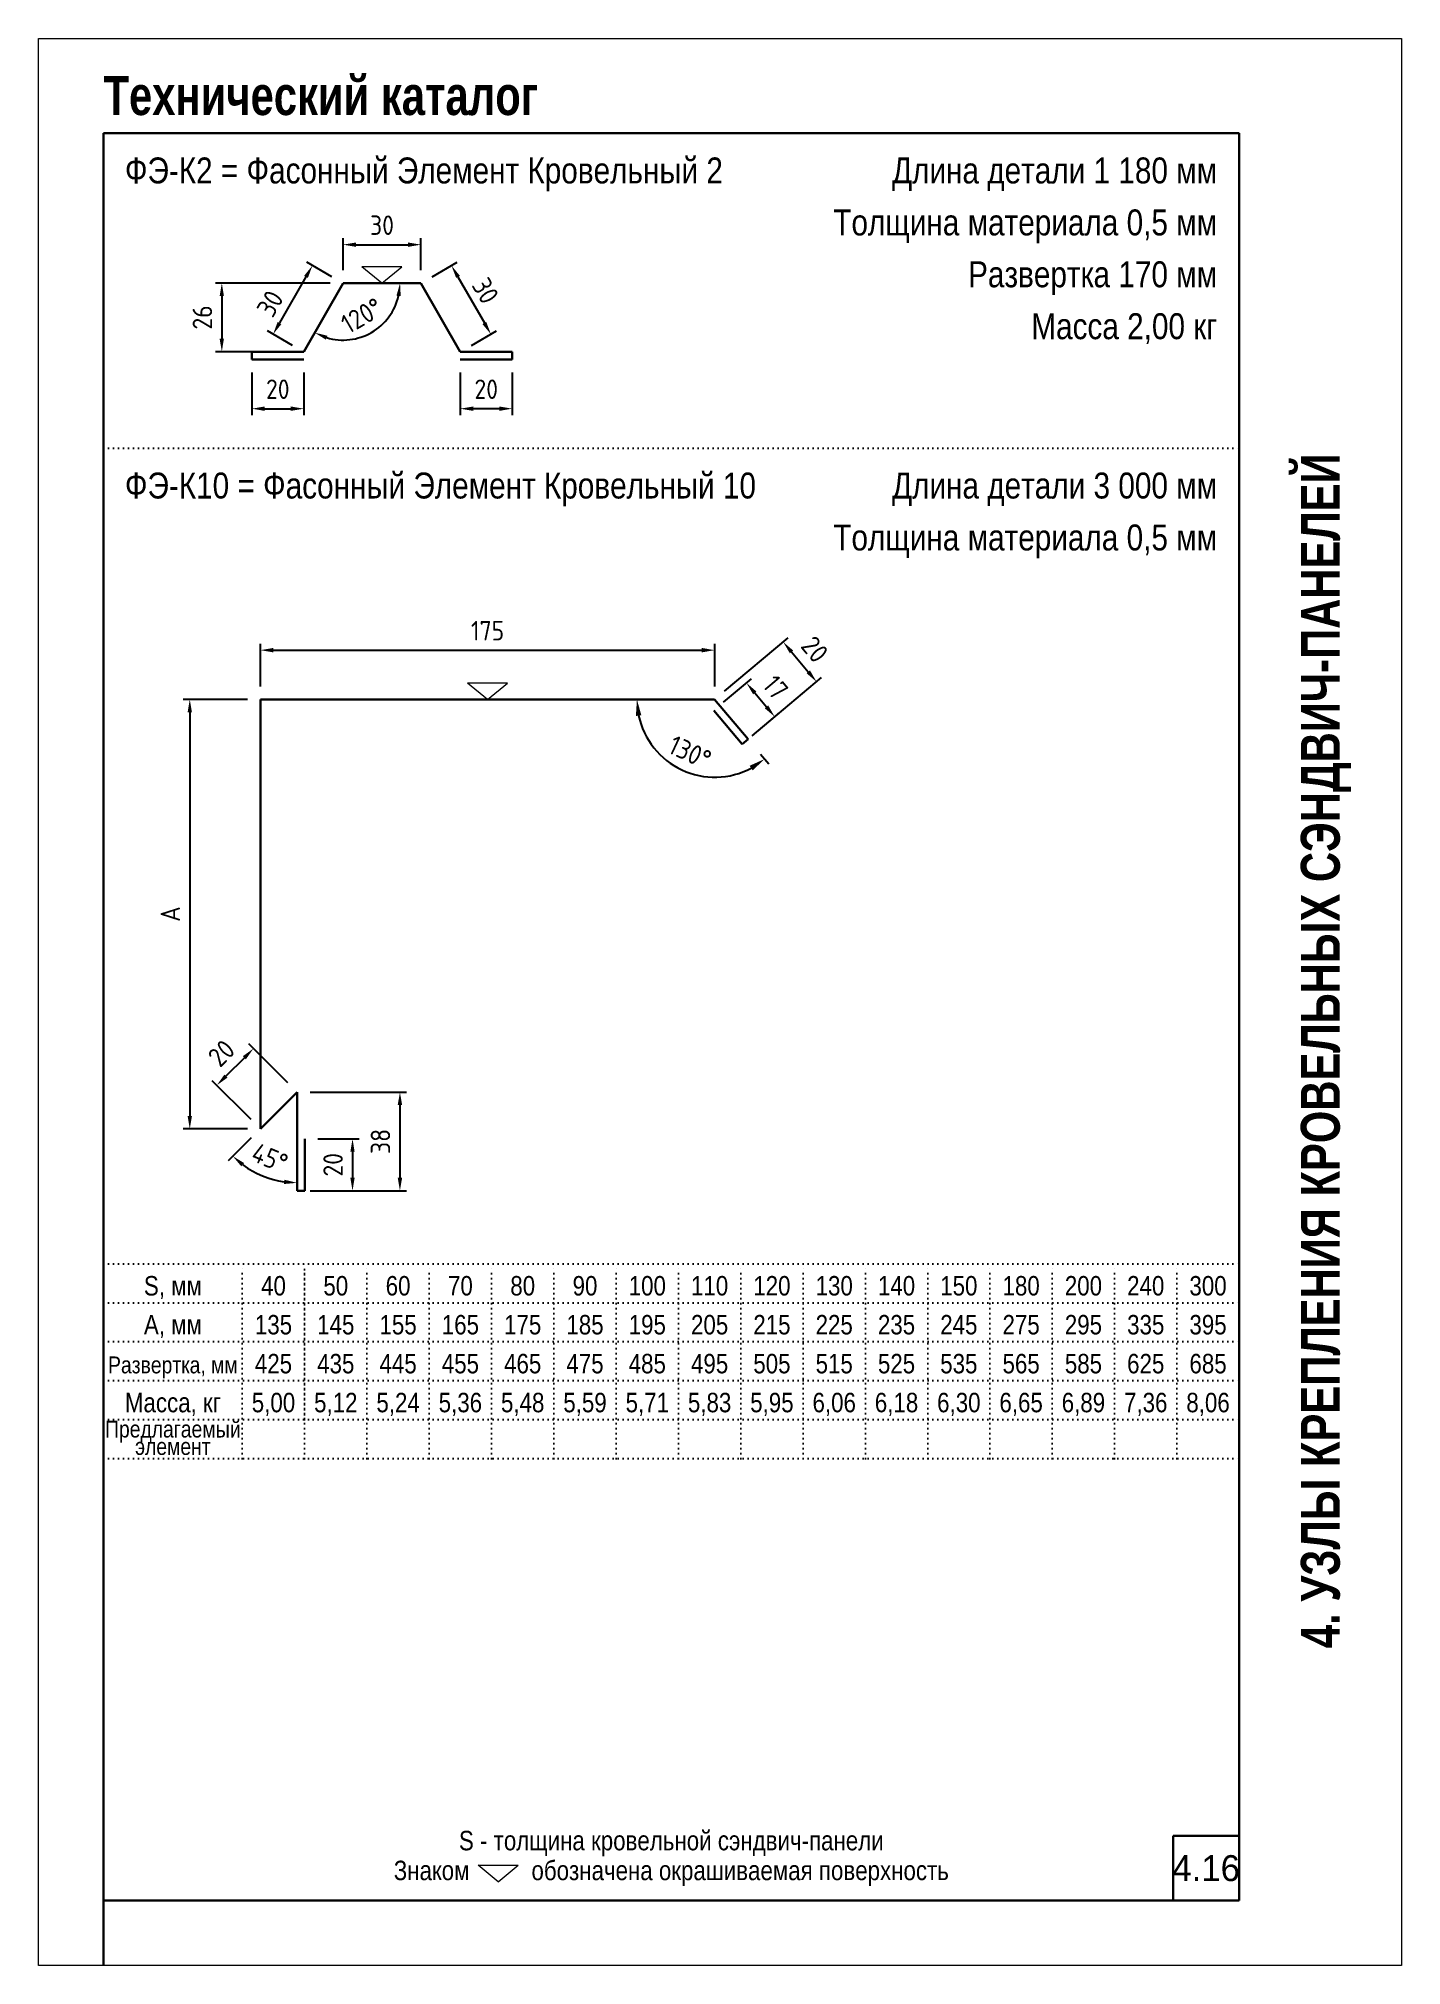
# Model space of a CAD drawing. Extents: x 5821 to 16321, y -13531 to 5774.
# Drawn here: x 11071 to 12121, y -11304 to -9819 of the extents above; entities that cross this region are included whole.
import ezdxf
from ezdxf.enums import TextEntityAlignment as Align

# ---------------------------------------------------------------- set-up
doc = ezdxf.new("R2010")
doc.units = 0
doc.header["$LTSCALE"] = 3
doc.linetypes.add('DOT2', pattern=[0.125, 0, -0.125])
doc.layers.get('0').update_dxf_attribs({"linetype": 'CONTINUOUS', "lineweight": 30})
doc.layers.get('DEFPOINTS').update_dxf_attribs({"linetype": 'CONTINUOUS'})
for name, color, linetype, lineweight in [('new_fill', 8, 'CONTINUOUS', 13), ('RAZMER', 7, 'CONTINUOUS', 9), ('Нащельники', 1, 'CONTINUOUS', 30)]:
    doc.layers.add(name, color=color, linetype=linetype, lineweight=lineweight)
doc.layers.add('Punktir', color=7, linetype='CONTINUOUS')
doc.styles.add('LOGO', font='HATTEN.TTF')
doc.styles.add('ROMANS', font='romans.shx', dxfattribs={"width": 0.85})
doc.styles.add('style1', font='ARIALN.TTF')
doc.styles.add('style2', font='impact.TTF')
doc.dimstyles.new('2.5', dxfattribs={"dimscale": 5, "dimtxt": 3, "dimasz": 2, "dimexe": 1, "dimexo": 2, "dimgap": 0, "dimtad": 0, "dimdec": 0, "dimlfac": 0.5, "dimzin": 9, "dimdsep": 46, "dimtxsty": 'ROMANS', "dimcen": -3, "dimdle": 1, "dimclrd": 256, "dimclre": 256, "dimclrt": 256, "dimadec": 0, "dimazin": 0, "dimtfac": 1, "dimtdec": 0, "dimtofl": 0, "dimtmove": 2, "dimatfit": 3, "dimfxl": 0, "dimtvp": 1, "dimtolj": 1, "dimtzin": 9, "dimarcsym": 0})
doc.dimstyles.new('5', dxfattribs={"dimscale": 5, "dimtxt": 3, "dimasz": 2.5, "dimexe": 1, "dimexo": 3, "dimgap": 0, "dimtad": 0, "dimdec": 0, "dimzin": 9, "dimdsep": 46, "dimtxsty": 'ROMANS', "dimblk2": 'OBLIQUE', "dimcen": -3, "dimdle": 1.5, "dimclrd": 256, "dimclre": 256, "dimclrt": 256, "dimadec": 0, "dimazin": 0, "dimtfac": 1, "dimtdec": 0, "dimtofl": 0, "dimtmove": 2, "dimatfit": 3, "dimfxl": 0, "dimtvp": 1, "dimtolj": 1, "dimtzin": 9, "dimarcsym": 0})

msp = doc.modelspace()

# ---------------------------------------------------------------- texts
at = {"style": 'style1'}
for s, p in [('ФЭ-К2 = Фасонный Элемент Кровельный 2', (11137.63, -9930.41)), ('ФЭ-К10 = Фасонный Элемент Кровельный 10', (11137.63, -10173.22))]:
    msp.add_text(s, height=20, dxfattribs=at).set_placement(p)
for s, p in [('Длина детали 1 180 мм', (11979.09, -9930.41)), ('Толщина материала 0,5 мм', (11979.09, -9970.45)), ('Развертка 170 мм', (11979.09, -10010.43)), ('Масса 2,00 кг', (11979.09, -10050.43)), ('Длина детали 3 000 мм', (11979.09, -10173.22)), ('Длина детали 3 000 мм', (11979.09, -10173.22)), ('Толщина материала 0,5 мм', (11979.09, -10213.26)), ('Толщина материала 0,5 мм', (11979.09, -10213.26))]:
    msp.add_text(s, height=20, dxfattribs=at).set_placement(p, align=Align.RIGHT)
for s, height, p in [('S, мм', 15, (11174.59, -10787.43)), ('40', 15, (11252.09, -10787.43)), ('50', 15, (11300.09, -10787.43)), ('60', 15, (11348.09, -10787.43)), ('70', 15, (11396.09, -10787.43)), ('80', 15, (11444.09, -10787.43)), ('90', 15, (11492.09, -10787.43)), ('100', 15, (11540.09, -10787.43)), ('110', 15, (11588.09, -10787.43)), ('120', 15, (11636.09, -10787.43)), ('130', 15, (11684.09, -10787.43)), ('140', 15, (11732.09, -10787.43)), ('150', 15, (11780.09, -10787.43)), ('180', 15, (11828.09, -10787.43)), ('200', 15, (11876.09, -10787.43)), ('240', 15, (11924.09, -10787.43)), ('300', 15, (11972.09, -10787.43)), ('А, мм', 15, (11174.59, -10817.43)), ('135', 15, (11252.09, -10817.43)), ('145', 15, (11300.09, -10817.43)), ('155', 15, (11348.09, -10817.43)), ('165', 15, (11396.09, -10817.43)), ('175', 15, (11444.09, -10817.43)), ('185', 15, (11492.09, -10817.43)), ('195', 15, (11540.09, -10817.43)), ('205', 15, (11588.09, -10817.43)), ('215', 15, (11636.09, -10817.43)), ('225', 15, (11684.09, -10817.43)), ('235', 15, (11732.09, -10817.43)), ('245', 15, (11780.09, -10817.43)), ('275', 15, (11828.09, -10817.43)), ('295', 15, (11876.09, -10817.43)), ('335', 15, (11924.09, -10817.43)), ('395', 15, (11972.09, -10817.43)), ('Развертка, мм', 13, (11174.59, -10847.43)), ('425', 15, (11252.09, -10847.43)), ('435', 15, (11300.09, -10847.43)), ('445', 15, (11348.09, -10847.43)), ('455', 15, (11396.09, -10847.43)), ('465', 15, (11444.09, -10847.43)), ('475', 15, (11492.09, -10847.43)), ('485', 15, (11540.09, -10847.43)), ('495', 15, (11588.09, -10847.43)), ('505', 15, (11636.09, -10847.43)), ('515', 15, (11684.09, -10847.43)), ('525', 15, (11732.09, -10847.43)), ('535', 15, (11780.09, -10847.43)), ('565', 15, (11828.09, -10847.43)), ('585', 15, (11876.09, -10847.43)), ('625', 15, (11924.09, -10847.43)), ('685', 15, (11972.09, -10847.43)), ('Масса, кг', 15, (11174.59, -10877.43)), ('5,00', 15, (11252.09, -10877.43)), ('5,12', 15, (11300.09, -10877.43)), ('5,24', 15, (11348.09, -10877.43)), ('5,36', 15, (11396.09, -10877.43)), ('5,48', 15, (11444.09, -10877.43)), ('5,59', 15, (11492.09, -10877.43)), ('5,71', 15, (11540.09, -10877.43)), ('5,83', 15, (11588.09, -10877.43)), ('5,95', 15, (11636.09, -10877.43)), ('6,06', 15, (11684.09, -10877.43)), ('6,18', 15, (11732.09, -10877.43)), ('6,30', 15, (11780.09, -10877.43)), ('6,65', 15, (11828.09, -10877.43)), ('6,89', 15, (11876.09, -10877.43)), ('7,36', 15, (11924.09, -10877.43)), ('8,06', 15, (11972.09, -10877.43)), ('Предлагаемый', 13, (11174.59, -10896.87)), ('элемент', 13, (11174.59, -10910.29)), ('S - толщина кровельной сэндвич-панели', 15, (11558.59, -11215)), ('Знаком          обозначена окрашиваемая поверхность', 15, (11558.59, -11238))]:
    msp.add_text(s, height=height, dxfattribs=at).set_placement(p, align=Align.CENTER)
at = {"layer": 'new_fill', "style": 'style2'}
msp.add_text('Технический каталог', height=30, dxfattribs=at).set_placement((11121.1, -9877.69))
msp.add_text('4. УЗЛЫ КРЕПЛЕНИЯ КРОВЕЛЬНЫХ СЭНДВИЧ-ПАНЕЛЕЙ', height=30, rotation=90, dxfattribs=at).set_placement((12058.59, -10598.86), align=Align.MIDDLE_CENTER)
at = {"layer": 'new_fill', "style": 'LOGO'}
msp.add_text('4.16', height=20, dxfattribs=at).set_placement((11970.64, -11228.74), align=Align.MIDDLE_CENTER)

# ---------------------------------------------------------------- blocks, each defined once
blk = doc.blocks.new('*D1308')
at = {"layer": 'DEFPOINTS', "color": 0, "transparency": 16777216}
for p in [(11242, -10328.1), (11187.6, -10659), (11242, -10659)]:
    blk.add_point(p, dxfattribs=at)
at = {"layer": 'RAZMER', "lineweight": -2, "transparency": 16777216}
for p, q in [((11232, -10328.1), (11182.6, -10328.1)), ((11187.6, -10338.1), (11187.6, -10649)), ((11232, -10659), (11182.6, -10659))]:
    blk.add_line(p, q, dxfattribs=at)
at = {"layer": 'RAZMER', "transparency": 16777216}
for points in [[(11185.9, -10338.1), (11189.3, -10338.1), (11187.6, -10328.1)], [(11185.9, -10649), (11189.3, -10649), (11187.6, -10659)]]:
    blk.add_solid(points, dxfattribs=at)
at = {"layer": 'RAZMER', "transparency": 16777216, "insert": (11172.6, -10493.5), "char_height": 15, "attachment_point": 5, "rotation": 90, "style": 'ROMANS'}
blk.add_mtext('\\A1;{\\Fromans.shx|c204;А}', dxfattribs=at)
blk = doc.blocks.new('*D1309')
at = {"layer": 'DEFPOINTS', "color": 0, "transparency": 16777216}
for p in [(11208.4, -10625.4), (11270.3, -10630.7), (11242, -10659)]:
    blk.add_point(p, dxfattribs=at)
at = {"layer": 'RAZMER', "lineweight": -2, "transparency": 16777216}
for p, q in [((11263.2, -10623.6), (11233.2, -10593.6)), ((11229.7, -10604.2), (11215.5, -10618.3)), ((11234.9, -10651.9), (11204.9, -10621.9))]:
    blk.add_line(p, q, dxfattribs=at)
at = {"layer": 'RAZMER', "transparency": 16777216}
for points in [[(11228.5, -10603), (11230.8, -10605.4), (11236.7, -10597.1)], [(11214.3, -10617.2), (11216.7, -10619.5), (11208.4, -10625.4)]]:
    blk.add_solid(points, dxfattribs=at)
at = {"layer": 'RAZMER', "transparency": 16777216, "insert": (11212, -10600.7), "char_height": 15, "attachment_point": 5, "rotation": 45, "style": 'ROMANS'}
blk.add_mtext('\\A1;20', dxfattribs=at)
blk = doc.blocks.new('*D1310')
at = {"layer": 'DEFPOINTS', "color": 0, "transparency": 16777216}
for p in [(11276.3, -10666.7), (11276.3, -10706.7), (11313, -10706.7)]:
    blk.add_point(p, dxfattribs=at)
at = {"layer": 'RAZMER', "lineweight": -2, "transparency": 16777216}
for p, q in [((11286.3, -10666.7), (11318, -10666.7)), ((11313, -10676.7), (11313, -10696.7)), ((11286.3, -10706.7), (11318, -10706.7))]:
    blk.add_line(p, q, dxfattribs=at)
at = {"layer": 'RAZMER', "transparency": 16777216}
for points in [[(11311.3, -10676.7), (11314.6, -10676.7), (11313, -10666.7)], [(11311.3, -10696.7), (11314.6, -10696.7), (11313, -10706.7)]]:
    blk.add_solid(points, dxfattribs=at)
at = {"layer": 'RAZMER', "transparency": 16777216, "insert": (11298, -10686.7), "char_height": 15, "attachment_point": 5, "rotation": 90, "style": 'ROMANS'}
blk.add_mtext('\\A1;20', dxfattribs=at)
blk = doc.blocks.new('*D1311')
at = {"layer": 'DEFPOINTS', "color": 0, "transparency": 16777216}
for p in [(11270.3, -10630.7), (11270.3, -10706.7), (11349.5, -10706.7)]:
    blk.add_point(p, dxfattribs=at)
at = {"layer": 'RAZMER', "lineweight": -2, "transparency": 16777216}
for p, q in [((11280.3, -10630.7), (11354.5, -10630.7)), ((11349.5, -10640.7), (11349.5, -10696.7)), ((11280.3, -10706.7), (11354.5, -10706.7))]:
    blk.add_line(p, q, dxfattribs=at)
at = {"layer": 'RAZMER', "transparency": 16777216}
for points in [[(11347.8, -10640.7), (11351.2, -10640.7), (11349.5, -10630.7)], [(11347.8, -10696.7), (11351.2, -10696.7), (11349.5, -10706.7)]]:
    blk.add_solid(points, dxfattribs=at)
at = {"layer": 'RAZMER', "transparency": 16777216, "insert": (11334.5, -10668.7), "char_height": 15, "attachment_point": 5, "rotation": 90, "style": 'ROMANS'}
blk.add_mtext('\\A1;38', dxfattribs=at)
blk = doc.blocks.new('*D1312')
at = {"layer": 'DEFPOINTS', "color": 0, "transparency": 16777216}
for p in [(11270.3, -10630.7), (11270.3, -10630.7), (11242, -10659), (11235.3, -10691.2), (11270.3, -10683)]:
    blk.add_point(p, dxfattribs=at)
at = {"layer": 'RAZMER', "lineweight": -2, "transparency": 16777216}
for p, q in [((11234.9, -10666), (11217.3, -10683.6)), ((11270.3, -10693), (11270.3, -10705.6))]:
    blk.add_line(p, q, dxfattribs=at)
blk.add_arc((11270.3, -10630.7), 69.9, 233.2016, 261.7984, dxfattribs=at)
at = {"layer": 'RAZMER', "transparency": 16777216}
for points in [[(11227.3, -10687.9), (11229.5, -10685.4), (11220.8, -10680.1)], [(11260.4, -10698.2), (11260.2, -10701.5), (11270.3, -10700.6)]]:
    blk.add_solid(points, dxfattribs=at)
at = {"layer": 'RAZMER', "transparency": 16777216, "insert": (11249.3, -10681.4), "char_height": 15, "attachment_point": 5, "rotation": 337.5, "style": 'ROMANS'}
blk.add_mtext('\\A1;45°', dxfattribs=at)
blk = doc.blocks.new('*D1313')
at = {"layer": 'DEFPOINTS', "color": 0, "transparency": 16777216}
for p in [(11592, -10290.1), (11242, -10328.1), (11592, -10328.1)]:
    blk.add_point(p, dxfattribs=at)
at = {"layer": 'RAZMER', "lineweight": -2, "transparency": 16777216}
for p, q in [((11242, -10318.1), (11242, -10285.1)), ((11252, -10290.1), (11582, -10290.1)), ((11592, -10318.1), (11592, -10285.1))]:
    blk.add_line(p, q, dxfattribs=at)
at = {"layer": 'RAZMER', "transparency": 16777216}
for points in [[(11252, -10288.4), (11252, -10291.8), (11242, -10290.1)], [(11582, -10288.4), (11582, -10291.8), (11592, -10290.1)]]:
    blk.add_solid(points, dxfattribs=at)
at = {"layer": 'RAZMER', "transparency": 16777216, "insert": (11417, -10275.1), "char_height": 15, "attachment_point": 5, "style": 'ROMANS'}
blk.add_mtext('\\A1;175', dxfattribs=at)
blk = doc.blocks.new('*D1314')
at = {"layer": 'DEFPOINTS', "color": 0, "transparency": 16777216}
for p in [(11591.2, -10336.6), (11638.3, -10341.4), (11613.1, -10362.6)]:
    blk.add_point(p, dxfattribs=at)
at = {"layer": 'RAZMER', "lineweight": -2, "transparency": 16777216}
for p, q in [((11598.9, -10330.1), (11620.3, -10312.2)), ((11622.9, -10323.1), (11631.9, -10333.8)), ((11620.8, -10356.2), (11642.2, -10338.2))]:
    blk.add_line(p, q, dxfattribs=at)
at = {"layer": 'RAZMER', "transparency": 16777216}
for points in [[(11624.2, -10322), (11621.6, -10324.1), (11616.5, -10315.4)], [(11633.2, -10332.7), (11630.6, -10334.9), (11638.3, -10341.4)]]:
    blk.add_solid(points, dxfattribs=at)
at = {"layer": 'RAZMER', "transparency": 16777216, "insert": (11638.9, -10318.8), "char_height": 15, "attachment_point": 5, "rotation": 310, "style": 'ROMANS'}
blk.add_mtext('\\A1;17', dxfattribs=at)
blk = doc.blocks.new('*D1315')
at = {"layer": 'DEFPOINTS', "color": 0, "transparency": 16777216}
for p in [(11670.5, -10314.5), (11592, -10328.1), (11617.7, -10358.8)]:
    blk.add_point(p, dxfattribs=at)
at = {"layer": 'RAZMER', "lineweight": -2, "transparency": 16777216}
for p, q in [((11599.6, -10321.7), (11648.6, -10280.6)), ((11651.2, -10291.5), (11664.1, -10306.8)), ((11625.4, -10352.3), (11674.3, -10311.2))]:
    blk.add_line(p, q, dxfattribs=at)
at = {"layer": 'RAZMER', "transparency": 16777216}
for points in [[(11652.5, -10290.4), (11649.9, -10292.5), (11644.8, -10283.8)], [(11665.4, -10305.7), (11662.8, -10307.9), (11670.5, -10314.5)]]:
    blk.add_solid(points, dxfattribs=at)
at = {"layer": 'RAZMER', "transparency": 16777216, "insert": (11669.1, -10289.5), "char_height": 15, "attachment_point": 5, "rotation": 310, "style": 'ROMANS'}
blk.add_mtext('\\A1;20', dxfattribs=at)
blk = doc.blocks.new('*D1316')
at = {"layer": 'DEFPOINTS', "color": 0, "transparency": 16777216}
for p in [(11242, -10328.1), (11592, -10328.1), (11592, -10328.1), (11617.7, -10358.8), (11548.4, -10369.2)]:
    blk.add_point(p, dxfattribs=at)
at = {"layer": 'RAZMER', "lineweight": -2, "transparency": 16777216}
blk.add_line((11627.3, -10370.3), (11633.7, -10377.8), dxfattribs=at)
blk.add_arc((11592, -10328.1), 59.9, 191.9845, 298.0155, dxfattribs=at)
at = {"layer": 'RAZMER', "transparency": 16777216}
for points in [[(11531.3, -10340.8), (11535.5, -10340.3), (11532.1, -10328.1)], [(11618.9, -10379.2), (11621.3, -10382.7), (11630.5, -10374)]]:
    blk.add_solid(points, dxfattribs=at)
at = {"layer": 'RAZMER', "transparency": 16777216, "insert": (11573, -10368.8), "char_height": 15, "attachment_point": 5, "rotation": 335, "style": 'ROMANS'}
blk.add_mtext('\\A1;130°', dxfattribs=at)
blk = doc.blocks.new('_OBLIQUE')
at = {"color": 0, "linetype": 'ByBlock'}
blk.add_line((-0.5, -0.5), (0.5, 0.5), dxfattribs=at)
blk = doc.blocks.new('*D1321')
at = {"layer": 'DEFPOINTS', "color": 0, "transparency": 16777216}
for p in [(11235.4, -10066.1), (11275.4, -10066.1), (11275.4, -10104)]:
    blk.add_point(p, dxfattribs=at)
at = {"layer": 'RAZMER', "lineweight": -2, "transparency": 16777216}
for p, q in [((11235.4, -10076.1), (11235.4, -10109)), ((11275.4, -10076.1), (11275.4, -10109)), ((11245.4, -10104), (11265.4, -10104))]:
    blk.add_line(p, q, dxfattribs=at)
at = {"layer": 'RAZMER', "transparency": 16777216}
for points in [[(11245.4, -10102.3), (11245.4, -10105.7), (11235.4, -10104)], [(11265.4, -10102.3), (11265.4, -10105.7), (11275.4, -10104)]]:
    blk.add_solid(points, dxfattribs=at)
at = {"layer": 'RAZMER', "transparency": 16777216, "insert": (11255.4, -10089), "char_height": 15, "attachment_point": 5, "style": 'ROMANS'}
blk.add_mtext('\\A1;20', dxfattribs=at)
blk = doc.blocks.new('*D1317')
at = {"layer": 'DEFPOINTS', "color": 0, "transparency": 16777216}
for p in [(11305.7, -10007.2), (11251.8, -10046.6), (11275.4, -10060.1)]:
    blk.add_point(p, dxfattribs=at)
at = {"layer": 'RAZMER', "lineweight": -2, "transparency": 16777216}
for p, q in [((11297, -10002.3), (11277.8, -9991.2)), ((11277.1, -10002.4), (11256.8, -10037.9)), ((11266.7, -10055.2), (11247.5, -10044.1))]:
    blk.add_line(p, q, dxfattribs=at)
at = {"layer": 'RAZMER', "transparency": 16777216}
for points in [[(11275.7, -10001.6), (11278.6, -10003.2), (11282.1, -9993.7)], [(11255.3, -10037.1), (11258.2, -10038.8), (11251.8, -10046.6)]]:
    blk.add_solid(points, dxfattribs=at)
at = {"layer": 'RAZMER', "transparency": 16777216, "insert": (11249.5, -10023), "char_height": 15, "attachment_point": 5, "rotation": 60.1883, "style": 'ROMANS'}
blk.add_mtext('\\A1;30', dxfattribs=at)
blk = doc.blocks.new('*D1318')
at = {"layer": 'DEFPOINTS', "color": 0, "transparency": 16777216}
for p in [(11365.7, -9977.6), (11305.7, -10007.2), (11365.7, -10007.2)]:
    blk.add_point(p, dxfattribs=at)
at = {"layer": 'RAZMER', "lineweight": -2, "transparency": 16777216}
for p, q in [((11305.7, -9997.2), (11305.7, -9972.6)), ((11315.7, -9977.6), (11355.7, -9977.6)), ((11365.7, -9997.2), (11365.7, -9972.6))]:
    blk.add_line(p, q, dxfattribs=at)
at = {"layer": 'RAZMER', "transparency": 16777216}
for points in [[(11315.7, -9975.9), (11315.7, -9979.3), (11305.7, -9977.6)], [(11355.7, -9975.9), (11355.7, -9979.3), (11365.7, -9977.6)]]:
    blk.add_solid(points, dxfattribs=at)
at = {"layer": 'RAZMER', "transparency": 16777216, "insert": (11335.7, -9962.6), "char_height": 15, "attachment_point": 5, "style": 'ROMANS'}
blk.add_mtext('\\A1;30', dxfattribs=at)
blk = doc.blocks.new('*D1322')
at = {"layer": 'DEFPOINTS', "color": 0, "transparency": 16777216}
for p in [(11305.7, -10007.2), (11212.3, -10060.1), (11275.4, -10060.1)]:
    blk.add_point(p, dxfattribs=at)
at = {"layer": 'RAZMER', "lineweight": -2, "transparency": 16777216}
for p, q in [((11295.7, -10007.2), (11207.3, -10007.2)), ((11212.3, -10017.2), (11212.3, -10050.1)), ((11265.4, -10060.1), (11207.3, -10060.1))]:
    blk.add_line(p, q, dxfattribs=at)
at = {"layer": 'RAZMER', "transparency": 16777216}
for points in [[(11210.6, -10017.2), (11213.9, -10017.2), (11212.3, -10007.2)], [(11210.6, -10050.1), (11213.9, -10050.1), (11212.3, -10060.1)]]:
    blk.add_solid(points, dxfattribs=at)
at = {"layer": 'RAZMER', "transparency": 16777216, "insert": (11197.3, -10033.7), "char_height": 15, "attachment_point": 5, "rotation": 90, "style": 'ROMANS'}
blk.add_mtext('\\A1;26', dxfattribs=at)
blk = doc.blocks.new('*D1319')
at = {"layer": 'DEFPOINTS', "color": 0, "transparency": 16777216}
for p in [(11305.7, -10007.2), (11305.7, -10007.2), (11359.7, -10007.2), (11313.4, -10050.5), (11275.4, -10060.1)]:
    blk.add_point(p, dxfattribs=at)
at = {"layer": 'RAZMER', "lineweight": -2, "transparency": 16777216}
blk.add_arc((11305.7, -10007.2), 43.9, 253.2534, 346.9349, dxfattribs=at)
at = {"layer": 'RAZMER', "transparency": 16777216}
for points in [[(11346.8, -10017), (11350.1, -10017.3), (11349.6, -10007.2)], [(11292.4, -10050.8), (11293.7, -10047.8), (11283.8, -10045.4)]]:
    blk.add_solid(points, dxfattribs=at)
at = {"layer": 'RAZMER', "transparency": 16777216, "insert": (11320.2, -10032.3), "char_height": 15, "attachment_point": 5, "rotation": 30.0942, "style": 'ROMANS'}
blk.add_mtext('\\A1;120°', dxfattribs=at)
blk = doc.blocks.new('*D1320')
at = {"layer": 'DEFPOINTS', "color": 0, "transparency": 16777216}
for p in [(11365.7, -10007.2), (11419.6, -10046.6), (11396, -10060.1)]:
    blk.add_point(p, dxfattribs=at)
at = {"layer": 'RAZMER', "lineweight": -2, "transparency": 16777216}
for p, q in [((11374.4, -10002.3), (11393.6, -9991.2)), ((11394.2, -10002.4), (11414.6, -10037.9)), ((11404.7, -10055.2), (11423.9, -10044.1))]:
    blk.add_line(p, q, dxfattribs=at)
at = {"layer": 'RAZMER', "transparency": 16777216}
for points in [[(11395.7, -10001.6), (11392.8, -10003.2), (11389.2, -9993.7)], [(11416, -10037.1), (11413.1, -10038.8), (11419.6, -10046.6)]]:
    blk.add_solid(points, dxfattribs=at)
at = {"layer": 'RAZMER', "transparency": 16777216, "insert": (11415.4, -10013.1), "char_height": 15, "attachment_point": 5, "rotation": 299.8117, "style": 'ROMANS'}
blk.add_mtext('\\A1;30', dxfattribs=at)
blk = doc.blocks.new('*D1323')
at = {"layer": 'DEFPOINTS', "color": 0, "transparency": 16777216}
for p in [(11396, -10066.1), (11436, -10066.1), (11396, -10104)]:
    blk.add_point(p, dxfattribs=at)
at = {"layer": 'RAZMER', "lineweight": -2, "transparency": 16777216}
for p, q in [((11396, -10076.1), (11396, -10109)), ((11436, -10076.1), (11436, -10109)), ((11426, -10104), (11406, -10104))]:
    blk.add_line(p, q, dxfattribs=at)
at = {"layer": 'RAZMER', "transparency": 16777216}
for points in [[(11406, -10102.3), (11406, -10105.7), (11396, -10104)], [(11426, -10102.3), (11426, -10105.7), (11436, -10104)]]:
    blk.add_solid(points, dxfattribs=at)
at = {"layer": 'RAZMER', "transparency": 16777216, "insert": (11416, -10089), "char_height": 15, "attachment_point": 5, "style": 'ROMANS'}
blk.add_mtext('\\A1;20', dxfattribs=at)

# ---------------------------------------------------------------- dimensions: what is measured, and where the dimension line sits
at = {"layer": 'RAZMER'}
for base, p1, p2, picture, middle in [((11365.67, -9977.59), (11305.67, -10007.22), (11365.67, -10007.22), '*D1318', (11335.67, -9962.59)), ((11591.98, -10290.09), (11241.98, -10328.12), (11591.98, -10328.12), '*D1313', (11416.98, -10275.09))]:
    dim = msp.add_linear_dim(base=base, p1=p1, p2=p2, dimstyle='2.5', dxfattribs=at)
    dim.commit()
    dim.dimension.update_dxf_attribs({"geometry": picture, "text_midpoint": middle})
for base, p1, p2, angle, picture, middle in [((11251.79, -10046.62), (11305.67, -10007.22), (11275.36, -10060.13), 240.1883, '*D1317', (11249.55, -10023.02)), ((11419.56, -10046.62), (11365.67, -10007.22), (11395.99, -10060.13), 299.8117, '*D1320', (11415.44, -10013.15))]:
    dim = msp.add_linear_dim(base=base, p1=p1, p2=p2, angle=angle, dimstyle='2.5', dxfattribs=at)
    dim.commit()
    dim.dimension.update_dxf_attribs({"geometry": picture, "text_midpoint": middle, "dimtype": 161})
for base, p1, p2, angle, picture, middle in [((11212.28, -10060.13), (11305.67, -10007.22), (11275.36, -10060.13), 90, '*D1322', (11197.28, -10033.68)), ((11395.99, -10104.01), (11435.99, -10066.13), (11395.99, -10066.13), 180, '*D1323', (11415.99, -10089.01))]:
    dim = msp.add_linear_dim(base=base, p1=p1, p2=p2, angle=angle, dimstyle='2.5', override={"dimlfac": 0.5, "dimtxsty": 'ROMANS', "dimsah": 1, "dimtolj": 1}, dxfattribs=at)
    dim.commit()
    dim.dimension.update_dxf_attribs({"geometry": picture, "text_midpoint": middle})
for base, line1, line2, dimstyle, picture, middle in [((11313.4, -10050.49), ((11275.36, -10060.13), (11305.67, -10007.22)), ((11305.67, -10007.22), (11359.67, -10007.22)), '2.5', '*D1319', (11320.19, -10032.27)), ((11548.44, -10369.2), ((11241.98, -10328.12), (11591.98, -10328.12)), ((11591.98, -10328.12), (11617.69, -10358.76)), '5', '*D1316', (11573.02, -10368.78)), ((11235.31, -10691.22), ((11270.27, -10630.67), (11270.27, -10683.01)), ((11241.98, -10658.95), (11270.27, -10630.67)), '2.5', '*D1312', (11249.25, -10681.41))]:
    dim = msp.add_angular_dim_2l(base=base, line1=line1, line2=line2, dimstyle=dimstyle, dxfattribs=at)
    dim.commit()
    dim.dimension.update_dxf_attribs({"geometry": picture, "text_midpoint": middle})
dim = msp.add_linear_dim(base=(11275.36, -10104.01), p1=(11235.36, -10066.13), p2=(11275.36, -10066.13), dimstyle='2.5', override={"dimlfac": 0.5, "dimtxsty": 'ROMANS', "dimsah": 1, "dimtolj": 1}, dxfattribs=at)
dim.commit()
dim.dimension.update_dxf_attribs({"geometry": '*D1321', "text_midpoint": (11255.36, -10089.01)})
for p1, p2, distance, picture, middle in [((11591.98, -10328.12), (11617.69, -10358.76), 68.93, '*D1315', (11669.14, -10289.49)), ((11591.24, -10336.57), (11613.1, -10362.62), 32.94, '*D1314', (11638.89, -10318.78)), ((11270.27, -10630.67), (11241.98, -10658.95), -47.44, '*D1309', (11211.97, -10600.66))]:
    dim = msp.add_aligned_dim(p1=p1, p2=p2, distance=distance, dimstyle='2.5', dxfattribs=at)
    dim.commit()
    dim.dimension.update_dxf_attribs({"geometry": picture, "text_midpoint": middle})
dim = msp.add_linear_dim(base=(11187.61, -10658.95), p1=(11241.98, -10328.12), p2=(11241.98, -10658.95), angle=90, text='{\\Fromans.shx|c204;А}', dimstyle='2.5', dxfattribs=at)
dim.commit()
dim.dimension.update_dxf_attribs({"geometry": '*D1308', "text_midpoint": (11172.61, -10493.53)})
for base, p1, p2, picture, middle in [((11349.48, -10706.67), (11270.27, -10630.67), (11270.27, -10706.67), '*D1311', (11334.48, -10668.67)), ((11312.96, -10706.67), (11276.27, -10666.67), (11276.27, -10706.67), '*D1310', (11297.96, -10686.67))]:
    dim = msp.add_linear_dim(base=base, p1=p1, p2=p2, angle=90, dimstyle='2.5', dxfattribs=at)
    dim.commit()
    dim.dimension.update_dxf_attribs({"geometry": picture, "text_midpoint": middle})

# ---------------------------------------------------------------- linework, layer by layer
at = {"color": 1}
for p, q in [((11996.09, -9891.59), (11121.09, -9891.59)), ((11121.09, -9891.59), (11121.09, -11303.74)), ((11996.09, -9891.59), (11996.09, -11253.74)), ((11945.18, -11203.74), (11996.09, -11203.74)), ((11945.18, -11203.74), (11945.18, -11253.74)), ((11996.09, -11253.74), (11121.09, -11253.74))]:
    msp.add_line(p, q, dxfattribs=at)
at = {"layer": 'Punktir', "linetype": 'DOT2', "ltscale": 10}
for p, q in [((11121.09, -10134.41), (11996.09, -10134.41)), ((11121.09, -10763.01), (11996.09, -10763.01)), ((11228.09, -10913.01), (11228.09, -10763.01)), ((11276.09, -10883.01), (11276.09, -10763.01)), ((11276.09, -10913.01), (11276.09, -10763.01)), ((11324.09, -10913.01), (11324.09, -10763.01)), ((11372.09, -10913.01), (11372.09, -10763.01)), ((11420.09, -10913.01), (11420.09, -10763.01)), ((11468.09, -10913.01), (11468.09, -10763.01)), ((11516.09, -10913.01), (11516.09, -10763.01)), ((11564.09, -10913.01), (11564.09, -10763.01)), ((11612.09, -10913.01), (11612.09, -10763.01)), ((11660.09, -10913.01), (11660.09, -10763.01)), ((11708.09, -10913.01), (11708.09, -10763.01)), ((11756.09, -10913.01), (11756.09, -10763.01)), ((11804.09, -10913.01), (11804.09, -10763.01)), ((11852.09, -10913.01), (11852.09, -10763.01)), ((11900.09, -10913.01), (11900.09, -10763.01)), ((11948.09, -10913.01), (11948.09, -10763.01)), ((11121.09, -10793.01), (11996.09, -10793.01)), ((11121.09, -10823.01), (11996.09, -10823.01)), ((11121.09, -10853.01), (11996.09, -10853.01)), ((11121.09, -10883.01), (11996.09, -10883.01)), ((11121.09, -10913.01), (11996.09, -10913.01)), ((11121.09, -10913.01), (11996.09, -10913.01))]:
    msp.add_line(p, q, dxfattribs=at)
at = {"layer": 'RAZMER'}
for p, q in [((11351.07, -9994.57), (11320.28, -9994.57)), ((11335.67, -10007.22), (11320.28, -9994.57)), ((11335.67, -10007.22), (11351.07, -9994.57)), ((11432.38, -10315.46), (11401.59, -10315.46)), ((11416.98, -10328.12), (11401.59, -10315.46)), ((11416.98, -10328.12), (11432.38, -10315.46)), ((11425.29, -11239.19), (11409.89, -11226.53)), ((11409.89, -11226.53), (11440.68, -11226.53)), ((11425.29, -11239.19), (11440.68, -11226.53))]:
    msp.add_line(p, q, dxfattribs=at)
msp.add_lwpolyline([(11071.09, -9818.74), (12121.09, -9818.74), (12121.09, -11303.74), (11071.09, -11303.74)], close=True, dxfattribs=at)
at = {"layer": 'Нащельники'}
for p, q in [((11275.36, -10060.13), (11305.67, -10007.22)), ((11305.67, -10007.22), (11365.67, -10007.22)), ((11395.99, -10060.13), (11365.67, -10007.22)), ((11235.36, -10060.13), (11235.36, -10066.13)), ((11235.36, -10060.13), (11275.36, -10060.13)), ((11235.36, -10066.13), (11275.36, -10066.13)), ((11435.99, -10060.13), (11395.99, -10060.13)), ((11435.99, -10066.13), (11395.99, -10066.13)), ((11435.99, -10060.13), (11435.99, -10066.13)), ((11241.98, -10328.12), (11241.98, -10658.95)), ((11241.98, -10328.12), (11591.98, -10328.12)), ((11591.98, -10328.12), (11617.69, -10358.76)), ((11591.24, -10336.57), (11613.1, -10362.62)), ((11613.1, -10362.62), (11617.69, -10358.76)), ((11270.27, -10630.67), (11241.98, -10658.95)), ((11270.27, -10630.67), (11270.27, -10706.67)), ((11276.27, -10706.67), (11276.27, -10666.67)), ((11276.27, -10706.67), (11270.27, -10706.67))]:
    msp.add_line(p, q, dxfattribs=at)

msp.set_redraw_order([(e.dxf.handle, doc.entitydb.next_handle()) for e in msp.query("TEXT MTEXT ATTDEF DIMENSION ARC_DIMENSION")])  # texts and dimensions are drawn at this point

doc.saveas('drawing.dxf')
